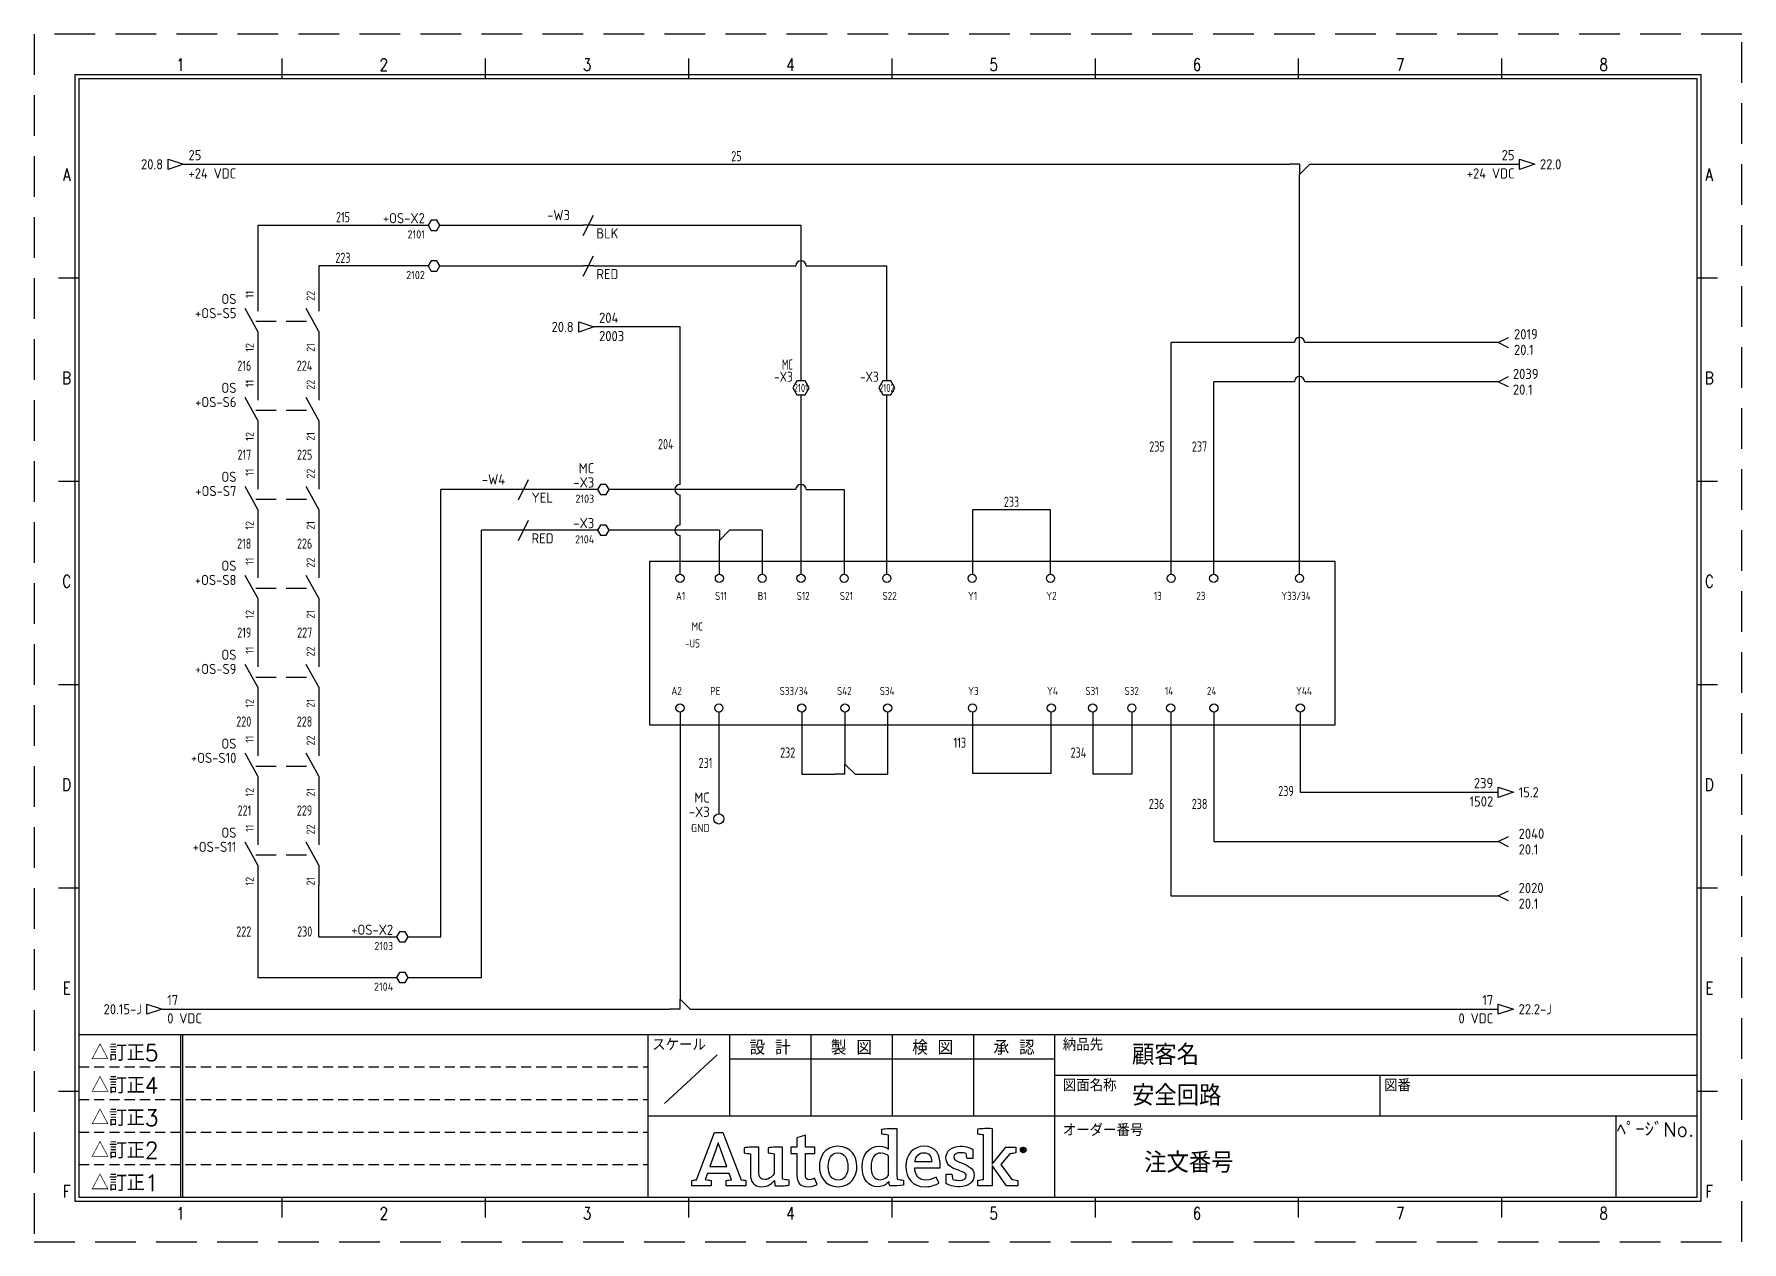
# Model space of a CAD drawing. Header units: millimetres. Extents: x 0 to 420, y 0 to 297.
import ezdxf
from ezdxf.enums import TextEntityAlignment as Align

# ---------------------------------------------------------------- set-up
doc = ezdxf.new("R2010")
doc.units = ezdxf.units.MM
doc.header["$LTSCALE"] = 10
for name, pattern in [('DASHED', [0.75, 0.5, -0.25]), ('DASHEDX2', [1.5, 1, -0.5]), ('HIDDEN', [0.375, 0.25, -0.125])]:
    doc.linetypes.add(name, pattern=pattern)
doc.layers.get('0').update_dxf_attribs({"linetype": 'CONTINUOUS'})
for name, color, linetype in [('BLK_1.0mm^2', 7, 'CONTINUOUS'), ('BLK_16.0mm^2', 9, 'CONTINUOUS'), ('BLU_1.0mm^2', 5, 'CONTINUOUS'), ('COMMENT', 4, 'CONTINUOUS'), ('DESC', 150, 'CONTINUOUS'), ('GRN_1.0mm^2', 3, 'CONTINUOUS'), ('GRN_2.5mm^2', 3, 'CONTINUOUS'), ('GRY_1.5mm^2', 9, 'CONTINUOUS'), ('HIDDEN', 7, 'HIDDEN'), ('LAYER_1', 160, 'CONTINUOUS'), ('LINK', 9, 'DASHED'), ('LOC', 8, 'CONTINUOUS'), ('MISC', 7, 'CONTINUOUS'), ('RED_0.5mm^2', 1, 'CONTINUOUS'), ('RED_1.0mm^2', 1, 'CONTINUOUS'), ('SYMS', 7, 'CONTINUOUS'), ('TAGS', 150, 'CONTINUOUS'), ('TERMS', 123, 'CONTINUOUS'), ('TITLE', 4, 'CONTINUOUS'), ('WIRENO', 72, 'CONTINUOUS'), ('WIREREF', 52, 'CONTINUOUS'), ('WIREREF_DEST', 52, 'CONTINUOUS'), ('XREF', 7, 'CONTINUOUS'), ('YEL_1.0mm^2', 2, 'CONTINUOUS'), ('ZUWAKU', 7, 'CONTINUOUS')]:
    doc.layers.add(name, color=color, linetype=linetype)
doc.styles.get("Standard").update_dxf_attribs({"font": 'romans', "width": 0.8, "bigfont": 'extfont'})
doc.styles.add('WD_IEC', font='isocp2.shx', dxfattribs={"width": 0.9, "height": 4, "bigfont": 'extfont2.shx'})

# ---------------------------------------------------------------- blocks, each defined once
blk = doc.blocks.new('JIS_tblock_a3(L)')
at = {"layer": 'HIDDEN'}
for p, q in [((-398, 32), (-258, 32)), ((-398, 24), (-258, 24)), ((-398, 16), (-258, 16)), ((-398, 8), (-258, 8))]:
    blk.add_line(p, q, dxfattribs=at)
at = {"layer": 'ZUWAKU'}
for p, q in [((-398, 40), (0, 40)), ((-398, 40), (-398, 0)), ((-373, 40), (-373, 0)), ((-372.5, 40), (-372.5, 0)), ((-258, 0), (-258, 40)), ((-238, 40), (-238, 20)), ((-218, 40), (-218, 20)), ((-198, 40), (-198, 20)), ((-178, 40), (-178, 20)), ((-158, 0), (-158, 40)), ((0, 0), (0, 40)), ((-241, 35), (-254, 23)), ((-238, 34), (-158, 34)), ((-158, 30), (0, 30)), ((-78, 30), (-78, 20)), ((-258, 20), (-158, 20)), ((-158, 20), (0, 20)), ((-20, 20), (-20, 0)), ((-398, 0), (0, 0))]:
    blk.add_line(p, q, dxfattribs=at)
at = {"layer": 'TITLE'}
for tag, p, height in [('REVINFO51', (-370, 34), 3), ('ORDER2', (-139, 32.5), 5), ('REVINFO41', (-370, 26), 3), ('SCALE0', (-247.5, 23), 3), ('INFO1', (-139, 22.5), 5), ('REVINFO31', (-370, 18), 3), ('REVINFO21', (-370, 10), 3), ('ORDER1', (-136, 6), 5), ('REVINFO11', (-370, 2), 3)]:
    blk.add_attdef(tag, p, '', height=height, dxfattribs=at)
for tag, p in [('REVDATEY5', (-306, 34)), ('REVDATEM5', (-298, 34)), ('REVDATED5', (-290, 34)), ('REVDESIGN5', (-260, 34)), ('SCALE1', (-251, 29)), ('REVDATEY4', (-306, 26)), ('REVDATEM4', (-298, 26)), ('REVDATED4', (-290, 26)), ('REVDESIGN4', (-260, 26)), ('REVDATEY3', (-306, 18)), ('REVDATEM3', (-298, 18)), ('REVDATED3', (-290, 18)), ('REVDESIGN3', (-260, 18)), ('REVDATEY2', (-306, 10)), ('REVDATEM2', (-298, 10)), ('REVDATED2', (-290, 10)), ('REVDESIGN2', (-260, 10)), ('REVDATEY1', (-306, 2)), ('REVDATEM1', (-298, 2)), ('REVDATED1', (-290, 2)), ('REVDESIGN1', (-260, 2))]:
    blk.add_attdef(tag, text='', height=3, dxfattribs=at).set_placement(p, align=Align.RIGHT)
for tag, height, p in [('DESIGN1', 3, (-228, 27)), ('DESIGN2', 3, (-208, 27)), ('DESIGN3', 3, (-188, 27)), ('DESIGN4', 3, (-168, 27)), ('FILENAME0', 5, (-47.8, 25)), ('PAGE0', 3, (-10.3, 8.6))]:
    blk.add_attdef(tag, text='', height=height, dxfattribs=at).set_placement(p, align=Align.MIDDLE)
at = {"layer": 'TITLE', "flags": 1}
blk.add_attdef('LPAGE0', text='', height=3, dxfattribs=at).set_placement((-11, 3), align=Align.CENTER)
for tag, p in [('TYPE0', (-398, 0)), ('ORDER3', (-398, 0)), ('ORDER4', (-398, 0)), ('ORDER5', (-398, 0)), ('ORDER6', (-398, 0)), ('ORDER7', (-398, 0)), ('ORDER8', (-398, 0)), ('ORDER9', (-398, 0)), ('ORDER10', (-398, 0)), ('ORDER11', (-398, 0)), ('ORDER12', (-398, 0)), ('ORDER13', (-398, 0)), ('ORDER14', (-398, 0)), ('ORDER15', (-398, 0)), ('ORDER16', (-398, 0)), ('ORDER17', (-398, 0)), ('ORDER18', (-398, 0)), ('ORDER19', (-398, 0)), ('ORDER20', (-398, 0)), ('ORDER21', (-398, 0)), ('ORDER22', (-398, 0)), ('ORDER23', (-398, 0)), ('SCALETYPE0', (-398, 0)), ('DATEY1', (-398, 0)), ('DATEM1', (-398, 0)), ('DATED1', (-398, 0)), ('DATEY2', (-398, 0)), ('DATEM2', (-398, 0)), ('DATED2', (-398, 0)), ('BANNAME0', (-398, 0)), ('INFO3', (-398, 0)), ('INFO4', (-398, 0)), ('INFO5', (-398, 0)), ('INFO6', (-398, 0)), ('INFO7', (-398, 0)), ('INFO8', (-398, 0)), ('INFO9', (-398, 0)), ('INFO10', (-398, 0)), ('INFO11', (-398, 0)), ('INFO12', (-398, 0)), ('INFO13', (-398, 0)), ('INFO14', (-398, 0)), ('INFO15', (-398, 0)), ('INFO16', (-398, 0)), ('INFO17', (-398, 0)), ('INFO18', (-398, 0)), ('INFO19', (-398, 0)), ('INFO20', (-398, 0)), ('INFO21', (-398, 0)), ('INFO22', (-398, 0)), ('INFO23', (-398, 0)), ('INFO24', (-398, 0)), ('DATEY3', (-398, 0)), ('DATEM3', (-398, 0)), ('DATED3', (-398, 0)), ('DATEY4', (-398, 0)), ('DATEM4', (-398, 0)), ('DATED4', (-398, 0)), ('DATEY5', (-398, 0)), ('DATEM5', (-398, 0)), ('DATED5', (-398, 0)), ('DATEY6', (-398, 0)), ('DATEM6', (-398, 0)), ('DATED6', (-398, 0)), ('REFERENCETYPE0', (-398, 0)), ('INFO2', (-397.7, 0))]:
    blk.add_attdef(tag, p, '', height=3, dxfattribs=at)
at = {"layer": 'TITLE', "width": 0.8, "flags": 1}
for tag in ['REVINFO12', 'REVINFO13', 'REVINFO22', 'REVINFO23', 'REVINFO32', 'REVINFO33', 'REVINFO42', 'REVINFO43', 'REVINFO52', 'REVINFO53', 'REVINFO61', 'REVINFO62', 'REVINFO63', 'REVINFO71', 'REVINFO72', 'REVINFO73', 'REVINFO81', 'REVINFO82', 'REVINFO83', 'REVDESIGN6', 'REVDESIGN7', 'REVDESIGN8', 'REVDATEY6', 'REVDATEM6', 'REVDATED6', 'REVDATEY7', 'REVDATEM7', 'REVDATED7', 'REVDATEY8', 'REVDATEM8', 'REVDATED8']:
    blk.add_attdef(tag, (-398, 0), '', height=3, dxfattribs=at)
at = {"layer": 'TITLE', "flags": 1}
blk.add_attdef('PAPER0', text='', height=1, dxfattribs=at).set_placement((-3, -1), align=Align.TOP_RIGHT)
at = {"layer": 'ZUWAKU'}
for s, height, p in [('△訂正5', 4, (-395, 33.5)), ('スケール', 3, (-257, 36)), ('納品先', 3, (-156, 36)), ('△訂正4', 4, (-395, 25.5)), ('図面名称', 3, (-156, 26)), ('図番', 3, (-77, 26)), ('△訂正3', 4, (-395, 17.5)), ('オーダー番号', 3, (-156, 15)), ('△訂正2', 4, (-395, 9.5)), ('△訂正1', 4, (-395, 1.5))]:
    blk.add_text(s, height=height, dxfattribs=at).set_placement(p)
for s, p in [('設 計', (-228, 35)), ('製 図', (-208, 35)), ('検 図', (-188, 35)), ('承 認', (-168, 35)), ('ﾍﾟｰｼﾞNo.', (-10.23, 14.88))]:
    blk.add_text(s, height=3.5, dxfattribs=at).set_placement(p, align=Align.CENTER)
blk = doc.blocks.new('AI9-BLK2')
at = {"layer": 'LAYER_1', "color": 7}
blk.add_circle((0, 0), 2.03, dxfattribs=at)
blk.add_open_spline([(1.7, 0), (1.7, -1), (1, -1.8), (0, -1.8), (-1, -1.8), (-1.7, -1), (-1.7, 0), (-1.7, 1), (-1, 1.8), (0, 1.8), (1, 1.8), (1.7, 1), (1.7, 0)], degree=3, knots=[0, 0, 0, 0, 1, 1, 1, 2, 2, 2, 3, 3, 3, 4, 4, 4, 4], dxfattribs=at)
blk = doc.blocks.new('AI9-BLK1')
at = {"layer": 'LAYER_1', "color": 7}
for points, knots in [([(0.7, -1.1), (0.7, -1.1), (0.2, -0.4), (0.2, -0.4), (0.1, -0.2), (0, -0.2), (-0.1, -0.1), (0.3, 0), (0.5, 0.2), (0.5, 0.5), (0.5, 0.8), (0.3, 1.1), (-0.2, 1.1), (-0.2, 1.1), (-0.8, 1.1), (-0.8, 1.1), (-0.8, 1.1), (-0.8, -1.1), (-0.8, -1.1), (-0.8, -1.1), (-0.5, -1.1), (-0.5, -1.1), (-0.5, -1.1), (-0.5, -0.1), (-0.5, -0.1), (-0.4, -0.1), (-0.3, -0.2), (-0.2, -0.3), (-0.2, -0.3), (0.3, -1.1), (0.3, -1.1), (0.3, -1.1), (0.7, -1.1), (0.7, -1.1)], [0, 0, 0, 0, 1, 1, 1, 2, 2, 2, 3, 3, 3, 4, 4, 4, 5, 5, 5, 6, 6, 6, 7, 7, 7, 8, 8, 8, 9, 9, 9, 10, 10, 10, 11, 11, 11, 11]), ([(0.2, 0.5), (0.2, 0.2), (-0.1, 0.1), (-0.3, 0.1), (-0.3, 0.1), (-0.5, 0.1), (-0.5, 0.1), (-0.5, 0.1), (-0.5, 0.8), (-0.5, 0.8), (-0.5, 0.8), (-0.2, 0.8), (-0.2, 0.8), (0.1, 0.8), (0.2, 0.7), (0.2, 0.5)], [0, 0, 0, 0, 1, 1, 1, 2, 2, 2, 3, 3, 3, 4, 4, 4, 5, 5, 5, 5])]:
    blk.add_open_spline(points, degree=3, knots=knots, dxfattribs=at)
blk = doc.blocks.new('JIS_LOGO_BLOCK')
for points, knots in [([(12.07, 1.49), (12.07, 1.49), (7.57, 13.06), (7.57, 13.06), (7.57, 13.06), (5.51, 13.06), (5.51, 13.06), (5.51, 13.06), (1.1, 1.49), (1.1, 1.49), (0.75, 1.45), (0.31, 1.37), (0, 1.28), (0, 1.28), (0, 0), (0, 0), (0, 0), (4.71, 0), (4.71, 0), (4.71, 0), (4.71, 1.28), (4.71, 1.28), (4.26, 1.37), (3.73, 1.47), (3.25, 1.51), (3.25, 1.51), (3.8, 3.02), (3.8, 3.02), (3.8, 3.02), (9.18, 3.02), (9.18, 3.02), (9.18, 3.02), (9.74, 1.49), (9.74, 1.49), (9.26, 1.45), (8.84, 1.37), (8.4, 1.28), (8.4, 1.28), (8.4, 0), (8.4, 0), (8.4, 0), (13.27, 0), (13.27, 0), (13.27, 0), (13.27, 1.28), (13.27, 1.28), (12.99, 1.35), (12.34, 1.49), (12.07, 1.49)], [0, 0, 0, 0, 1, 1, 1, 2, 2, 2, 3, 3, 3, 4, 4, 4, 5, 5, 5, 6, 6, 6, 7, 7, 7, 8, 8, 8, 9, 9, 9, 10, 10, 10, 11, 11, 11, 12, 12, 12, 13, 13, 13, 14, 14, 14, 15, 15, 15, 16, 16, 16, 16]), ([(50.45, 1.6), (50.43, 1.84), (50.42, 2.1), (50.42, 2.37), (50.42, 2.37), (50.42, 14.08), (50.42, 14.08), (49.17, 14.14), (47.76, 14.07), (46.66, 13.95), (46.66, 13.95), (46.66, 12.67), (46.66, 12.67), (47.23, 12.63), (47.87, 12.55), (48.34, 12.48), (48.34, 12.48), (48.34, 12.48), (48.34, 12.48), (48.34, 12.48), (48.34, 8.98), (48.34, 8.98), (47.99, 9.28), (47.3, 9.73), (46.05, 9.73), (43.64, 9.73), (41.83, 7.75), (41.83, 4.73), (41.83, 1.55), (43.4, -0.24), (45.73, -0.24), (47.01, -0.24), (47.87, 0.37), (48.44, 1.06), (48.46, 0.73), (48.56, 0.22), (48.64, 0), (49.8, -0.06), (50.99, 0.02), (52.01, 0.14), (52.01, 0.14), (52.01, 1.41), (52.01, 1.41), (51.51, 1.45), (50.9, 1.53), (50.45, 1.6)], [0, 0, 0, 0, 1, 1, 1, 2, 2, 2, 3, 3, 3, 4, 4, 4, 5, 5, 5, 6, 6, 6, 7, 7, 7, 8, 8, 8, 9, 9, 9, 10, 10, 10, 11, 11, 11, 12, 12, 12, 13, 13, 13, 14, 14, 14, 15, 15, 15, 15]), ([(78.65, 1.57), (78.65, 1.57), (75.95, 5.22), (75.95, 5.22), (75.95, 5.22), (78.18, 7.89), (78.18, 7.89), (78.64, 7.93), (79.3, 8), (79.69, 8.1), (79.69, 8.1), (79.69, 9.49), (79.69, 9.49), (79.69, 9.49), (77.16, 9.49), (77.16, 9.49), (77.16, 9.49), (73.79, 5.35), (73.79, 5.35), (73.79, 5.35), (73.79, 14.12), (73.79, 14.12), (72.64, 14.18), (71.38, 14.12), (70.34, 14.02), (70.34, 14.02), (70.34, 12.67), (70.34, 12.67), (70.82, 12.63), (71.33, 12.56), (71.71, 12.5), (71.71, 12.5), (71.71, 1.55), (71.71, 1.55), (71.24, 1.51), (70.76, 1.44), (70.32, 1.36), (70.32, 1.36), (70.32, 0), (70.32, 0), (70.32, 0), (73.79, 0), (73.79, 0), (73.79, 0), (73.79, 4.96), (73.79, 4.96), (73.79, 4.96), (77.34, 0), (77.34, 0), (77.34, 0), (80.14, 0), (80.14, 0), (80.14, 0), (80.14, 1.31), (80.14, 1.31), (79.61, 1.43), (79.08, 1.51), (78.65, 1.57)], [0, 0, 0, 0, 1, 1, 1, 2, 2, 2, 3, 3, 3, 4, 4, 4, 5, 5, 5, 6, 6, 6, 7, 7, 7, 8, 8, 8, 9, 9, 9, 10, 10, 10, 11, 11, 11, 12, 12, 12, 13, 13, 13, 14, 14, 14, 15, 15, 15, 16, 16, 16, 17, 17, 17, 18, 18, 18, 19, 19, 19, 19]), ([(4.4, 4.74), (4.4, 4.74), (5.71, 8.34), (5.71, 8.34), (6.1, 9.42), (6.24, 9.89), (6.45, 10.59), (6.45, 10.59), (6.49, 10.59), (6.49, 10.59), (6.71, 9.91), (6.84, 9.44), (7.24, 8.34), (7.24, 8.34), (8.54, 4.74), (8.54, 4.74), (8.54, 4.74), (4.4, 4.74), (4.4, 4.74)], [0, 0, 0, 0, 1, 1, 1, 2, 2, 2, 3, 3, 3, 4, 4, 4, 5, 5, 5, 6, 6, 6, 6]), ([(20.45, -0.02), (20.4, 0.22), (20.3, 0.88), (20.28, 1.31), (19.81, 0.69), (18.83, -0.25), (17.22, -0.25), (15.16, -0.25), (14.39, 1.08), (14.39, 2.77), (14.39, 2.77), (14.39, 7.87), (14.39, 7.87), (13.92, 7.94), (13.29, 8.02), (12.8, 8.06), (12.8, 8.06), (12.8, 9.36), (12.8, 9.36), (13.82, 9.46), (15.22, 9.53), (16.47, 9.47), (16.47, 9.47), (16.47, 3.2), (16.47, 3.2), (16.47, 2.14), (16.85, 1.53), (17.92, 1.53), (19.12, 1.53), (20.02, 2.71), (20.22, 2.96), (20.22, 2.96), (20.22, 7.89), (20.22, 7.89), (19.81, 7.94), (19.22, 8.02), (18.73, 8.06), (18.73, 8.06), (18.73, 9.36), (18.73, 9.36), (19.75, 9.49), (21.1, 9.53), (22.3, 9.49), (22.3, 9.49), (22.3, 1.59), (22.3, 1.59), (22.75, 1.51), (23.36, 1.43), (23.87, 1.39), (23.87, 1.39), (23.87, 0.12), (23.87, 0.12), (22.87, 0), (21.59, -0.08), (20.45, -0.02)], [0, 0, 0, 0, 1, 1, 1, 2, 2, 2, 3, 3, 3, 4, 4, 4, 5, 5, 5, 6, 6, 6, 7, 7, 7, 8, 8, 8, 9, 9, 9, 10, 10, 10, 11, 11, 11, 12, 12, 12, 13, 13, 13, 14, 14, 14, 15, 15, 15, 16, 16, 16, 17, 17, 17, 18, 18, 18, 18]), ([(24.28, 7.91), (24.28, 7.91), (24.28, 9.49), (24.28, 9.49), (24.28, 9.49), (25.81, 9.49), (25.81, 9.49), (25.81, 9.49), (25.81, 11.77), (25.81, 11.77), (25.81, 11.77), (27.89, 12.43), (27.89, 12.43), (27.89, 12.43), (27.89, 9.49), (27.89, 9.49), (27.89, 9.49), (30.19, 9.49), (30.19, 9.49), (30.19, 9.49), (30.19, 7.91), (30.19, 7.91), (30.19, 7.91), (27.89, 7.91), (27.89, 7.91), (27.89, 7.91), (27.89, 2.86), (27.89, 2.86), (27.89, 1.92), (28.15, 1.49), (28.91, 1.49), (29.48, 1.49), (29.99, 1.77), (30.17, 1.88), (30.17, 1.88), (30.76, 0.31), (30.76, 0.31), (30.41, 0.12), (29.66, -0.24), (28.54, -0.24), (26.6, -0.24), (25.81, 0.82), (25.81, 2.53), (25.81, 2.53), (25.81, 7.91), (25.81, 7.91), (25.81, 7.91), (24.28, 7.91), (24.28, 7.91)], [0, 0, 0, 0, 1, 1, 1, 2, 2, 2, 3, 3, 3, 4, 4, 4, 5, 5, 5, 6, 6, 6, 7, 7, 7, 8, 8, 8, 9, 9, 9, 10, 10, 10, 11, 11, 11, 12, 12, 12, 13, 13, 13, 14, 14, 14, 15, 15, 15, 16, 16, 16, 16]), ([(35.92, -0.24), (32.64, -0.24), (31.33, 2.39), (31.33, 4.73), (31.33, 7.06), (32.6, 9.73), (35.88, 9.73), (39.14, 9.73), (40.57, 7.12), (40.57, 4.79), (40.57, 2.47), (39.18, -0.24), (35.92, -0.24)], [0, 0, 0, 0, 1, 1, 1, 2, 2, 2, 3, 3, 3, 4, 4, 4, 4]), ([(57.47, 1.39), (58.78, 1.39), (59.59, 1.88), (60.02, 2.14), (60.02, 2.14), (60.74, 0.71), (60.74, 0.71), (60.19, 0.37), (59.17, -0.24), (57.33, -0.24), (54.23, -0.24), (52.58, 1.88), (52.58, 4.81), (52.58, 7.71), (54.49, 9.73), (57.07, 9.73), (59.86, 9.73), (61.29, 7.71), (61, 4.43), (61, 4.43), (54.78, 4.43), (54.78, 4.43), (54.88, 2.71), (55.66, 1.39), (57.47, 1.39)], [0, 0, 0, 0, 1, 1, 1, 2, 2, 2, 3, 3, 3, 4, 4, 4, 5, 5, 5, 6, 6, 6, 7, 7, 7, 8, 8, 8, 8]), ([(66.3, 5.61), (65.23, 6.03), (64.39, 6.28), (64.39, 7.03), (64.39, 7.74), (65.1, 8.14), (66.04, 8.14), (66.57, 8.14), (67.08, 8.04), (67.47, 7.9), (67.52, 7.5), (67.57, 6.89), (67.66, 6.72), (67.66, 6.72), (69.04, 6.72), (69.04, 6.72), (69.04, 6.72), (69.04, 8.96), (69.04, 8.96), (68.66, 9.19), (67.59, 9.73), (65.96, 9.73), (63.94, 9.73), (62.47, 8.56), (62.47, 6.88), (62.47, 5.37), (63.41, 4.59), (64.85, 4.08), (66.31, 3.56), (67.46, 3.2), (67.46, 2.46), (67.46, 1.74), (66.85, 1.32), (65.63, 1.32), (65.13, 1.32), (64.51, 1.42), (64.13, 1.56), (64.07, 2.01), (63.98, 2.69), (63.88, 2.87), (63.88, 2.87), (62.51, 2.87), (62.51, 2.87), (62.51, 2.87), (62.51, 0.55), (62.51, 0.55), (62.51, 0.55), (62.51, 0.55), (62.51, 0.55), (63.11, 0.16), (64.28, -0.26), (65.76, -0.26), (68, -0.26), (69.42, 0.88), (69.42, 2.68), (69.42, 4.29), (67.84, 5.01), (66.3, 5.61)], [0, 0, 0, 0, 1, 1, 1, 2, 2, 2, 3, 3, 3, 4, 4, 4, 5, 5, 5, 6, 6, 6, 7, 7, 7, 8, 8, 8, 9, 9, 9, 10, 10, 10, 11, 11, 11, 12, 12, 12, 13, 13, 13, 14, 14, 14, 15, 15, 15, 16, 16, 16, 17, 17, 17, 18, 18, 18, 19, 19, 19, 19]), ([(35.84, 8.1), (34.15, 8.1), (33.53, 6.67), (33.53, 4.79), (33.53, 2.9), (34.25, 1.41), (35.94, 1.41), (37.65, 1.41), (38.35, 2.82), (38.35, 4.73), (38.35, 6.61), (37.55, 8.1), (35.84, 8.1)], [0, 0, 0, 0, 1, 1, 1, 2, 2, 2, 3, 3, 3, 4, 4, 4, 4]), ([(48.34, 2.61), (48.11, 2.3), (47.38, 1.49), (46.3, 1.49), (44.73, 1.49), (44.05, 2.79), (44.05, 4.75), (44.05, 6.73), (44.89, 8.04), (46.42, 8.04), (47.42, 8.04), (47.97, 7.65), (48.34, 7.32), (48.34, 7.32), (48.34, 2.61), (48.34, 2.61)], [0, 0, 0, 0, 1, 1, 1, 2, 2, 2, 3, 3, 3, 4, 4, 4, 5, 5, 5, 5]), ([(58.98, 5.92), (58.94, 7.12), (58.43, 8.14), (57.04, 8.14), (55.76, 8.14), (55.05, 7.28), (54.84, 5.92), (54.84, 5.92), (58.98, 5.92), (58.98, 5.92)], [0, 0, 0, 0, 1, 1, 1, 2, 2, 2, 3, 3, 3, 3])]:
    blk.add_open_spline(points, degree=3, knots=knots)
at = {"xscale": 0.342899999999986, "yscale": 0.342899999999986, "zscale": 0.342899999999986}
for name, p in [('AI9-BLK2', (81.46, 8.8)), ('AI9-BLK1', (81.53, 8.8))]:
    blk.add_blockref(name, p, dxfattribs=at)
blk = doc.blocks.new('VDV1_28')
for centre in [(14.88, 72.25), (34.25, 72.25), (55.25, 72.25), (74.38, 72.25), (95.62, 72.25), (116.62, 72.25), (158.62, 72.25), (197.12, 72.25), (256.5, 72.25), (277.38, 72.25), (319.62, 72.25), (14.88, 8.5), (34, 8.5), (74.75, 8.5), (96, 8.5), (117, 8.5), (158.75, 8.5), (197.5, 8.5), (217.88, 8.5), (237.12, 8.5), (256.25, 8.5), (277.5, 8.5), (320, 8.5)]:
    blk.add_circle(centre, 2)
at = {"layer": 'BLK_16.0mm^2'}
blk.add_line((197.5, 6.5), (197.5, 6.5), dxfattribs=at)
at = {"layer": 'SYMS'}
for p, q in [((0, 80.75), (337, 80.75)), ((0, 0), (0, 80.75)), ((337, 80.75), (337, 0)), ((337, 0), (0, 0))]:
    blk.add_line(p, q, dxfattribs=at)
at = {"style": 'WD_IEC', "flags": 1}
for tag, p, height in [('X4TERM01', (12.88, 72.25), 0.256), ('X2TERM01', (14.88, 74.25), 0.256), ('X2TERM02', (34.25, 74.25), 0.256), ('X2TERM03', (55.25, 74.25), 0.256), ('X2TERM04', (74.38, 74.25), 0.256), ('X2TERM05', (95.62, 74.25), 0.256), ('X2TERM06', (116.62, 74.25), 0.256), ('X2TERM07', (158.62, 74.25), 0.256), ('X2TERM08', (197.12, 74.25), 0.256), ('X2TERM09', (256.5, 74.25), 0.256), ('X2TERM10', (277.38, 74.25), 0.256), ('X2TERM11', (319.62, 74.25), 0.256), ('X1TERM11', (321.62, 72.25), 0.256), ('XXX', (194.24, 36.51), 0.005), ('X4TERM12', (12.88, 8.5), 0.256), ('X1TERM23', (322, 8.5), 0.256), ('FAMILY', (0, 0), 0.02), ('CAT', (0, 0), 0.02), ('MFG', (0, 0), 0.02), ('ASSYCODE', (0, 0), 0.02), ('X8TERM12', (14.88, 6.5), 0.256), ('X8TERM13', (34, 6.5), 0.256), ('X8TERM14', (74.75, 6.5), 0.256), ('X8TERM15', (96, 6.5), 0.256), ('X8TERM16', (117, 6.5), 0.256), ('X8TERM17', (158.75, 6.5), 0.256), ('X8TERM18', (197.5, 6.5), 0.256), ('X8TERM19', (217.88, 6.5), 0.256), ('X8TERM20', (237.12, 6.5), 0.256), ('X8TERM21', (256.25, 6.5), 0.256), ('X8TERM22', (277.5, 6.5), 0.256), ('X8TERM23', (320, 6.5), 0.256)]:
    blk.add_attdef(tag, p, '', height=height, dxfattribs=at)
at = {"style": 'WD_IEC'}
blk.add_attdef('TAG1', text='', height=4, dxfattribs=at).set_placement((21, 38.25), align=Align.CENTER)
for tag, p in [('DESC1', (345.5, 44.62)), ('DESC2', (345.5, 38.25)), ('INST', (346.29, 29.39)), ('LOC', (347.11, 23.3))]:
    blk.add_attdef(tag, p, '', height=4, dxfattribs=at)
at = {"layer": 'SYMS', "style": 'WD_IEC'}
for tag, p in [('TERM01', (12.88, 61.62)), ('TERM02', (32.12, 61.62)), ('TERM03', (53.12, 61.62)), ('TERM04', (72.25, 61.62)), ('TERM05', (93.5, 61.62)), ('TERM06', (114.5, 61.62)), ('TERM07', (156.5, 61.62)), ('TERM08', (195, 61.62)), ('TERM09', (247.95, 61.62)), ('TERM10', (268.83, 61.62)), ('TERM11', (310.62, 61.62)), ('TERM12', (10.62, 14.88)), ('TERM13', (29.75, 14.88)), ('TERM14', (63.88, 14.88)), ('TERM15', (92.12, 14.88)), ('TERM16', (113.12, 14.88)), ('TERM17', (156.62, 14.88)), ('TERM18', (195.38, 14.88)), ('TERM19', (214.27, 14.88)), ('TERM20', (233.52, 14.88)), ('TERM21', (253.43, 14.88)), ('TERM22', (274.08, 14.88)), ('TERM23', (317.88, 14.88))]:
    blk.add_attdef(tag, p, '', height=4, dxfattribs=at)
blk = doc.blocks.new('VSW21')
for p, q in [((0, 7.5), (0, 2.5)), ((0, -2.5), (-3.125, 3.125)), ((0, -2.5), (0, -7.5))]:
    blk.add_line(p, q)
at = {"style": 'WD_IEC'}
for tag, p in [('INST', (-5.25, 7.75)), ('LOC', (-5.25, 4.25)), ('TAG2', (-5.25, 0.75)), ('XREF', (-5.25, -3.75)), ('DESC1', (-5.25, -7.6)), ('DESC3', (-5.25, -14.6)), ('DESC2', (-5.25, -11.1))]:
    blk.add_attdef(tag, text='', height=2.5, dxfattribs=at).set_placement(p, align=Align.RIGHT)
blk.add_attdef('TERM01', text='', height=2, rotation=90, dxfattribs=at).set_placement((-1, 7.5), align=Align.RIGHT)
at = {"style": 'WD_IEC', "flags": 1}
for tag, p, height in [('X2TERM01', (0, 7.5), 0.32), ('X4LINK', (-2, 0), 0.32), ('X1LINK', (-0.5, 0), 0.32), ('CONTACT', (4, -3.5), 1), ('FAMILY', (4, -5), 1), ('X8TERM02', (0, -7.5), 0.32)]:
    blk.add_attdef(tag, p, '', height=height, dxfattribs=at)
at = {"style": 'WD_IEC'}
blk.add_attdef('TERM02', (-1, -7.5), '', height=2, rotation=90, dxfattribs=at)
blk = doc.blocks.new('HA1X1Y')
blk.add_lwpolyline([(2.5, -1.25), (0, 0), (2.5, 1.25)])
at = {"style": 'WD_IEC', "flags": 1}
blk.add_attdef('X4TERM01', (0, 0), '', height=0.32, dxfattribs=at)
at = {"style": 'WD_IEC'}
blk.add_attdef('DESC1', (5, 0.675), '', height=2.5, dxfattribs=at)
blk.add_attdef('DESC2', text='', height=2.5, dxfattribs=at).set_placement((5, -0.675), align=Align.TOP_LEFT)
blk = doc.blocks.new('HA1S1')
blk.add_lwpolyline([(0, 1.25), (3.75, 0), (0, -1.25)], close=True)
at = {"style": 'WD_IEC'}
for tag, height, flags, p in [('WIRENO', 2.5, 8, (-1.25, 1)), ('SIGCODE', 1, 1, (5, 1.8))]:
    blk.add_attdef(tag, text='', height=height, dxfattribs=dict(at, flags=flags)).set_placement(p, align=Align.RIGHT)
at = {"style": 'WD_IEC', "flags": 1}
blk.add_attdef('X4TERM01', (0, 0), '', height=0.32, dxfattribs=at)
at = {"style": 'WD_IEC'}
blk.add_attdef('XREF', text='', height=2.5, dxfattribs=at).set_placement((5, 0), align=Align.MIDDLE_LEFT)
blk.add_attdef('DESC1', text='', height=2.5, dxfattribs=at).set_placement((-1.25, -1), align=Align.TOP_RIGHT)
blk = doc.blocks.new('VSW11')
for p, q in [((0, 7.5), (0, 2.5)), ((0, -2.5), (-3.125, 3.125)), ((0, -2.5), (0, -7.5))]:
    blk.add_line(p, q)
at = {"style": 'WD_IEC'}
for tag, p in [('INST', (-5.25, 7.75)), ('LOC', (-5.25, 4.25)), ('TAG1', (-5.25, 0.75)), ('DESC1', (-5.25, -12.85)), ('DESC2', (-5.25, -16.35)), ('DESC3', (-5.25, -19.85))]:
    blk.add_attdef(tag, text='', height=2.5, dxfattribs=at).set_placement(p, align=Align.RIGHT)
blk.add_attdef('TERM01', text='', height=2, rotation=90, dxfattribs=at).set_placement((-1, 7.5), align=Align.RIGHT)
at = {"style": 'WD_IEC', "flags": 1}
for tag, p, height in [('X2TERM01', (0, 7.5), 0.32), ('CONTACT', (0.5, 4.5), 1), ('X1LINK', (-0.5, 0), 0.32), ('ASSYCODE', (1, -4), 1), ('X8TERM02', (0, -7.5), 0.32), ('FAMILY', (1, -5.5), 1), ('CATDESC', (1, -7), 1)]:
    blk.add_attdef(tag, p, '', height=height, dxfattribs=at)
at = {"style": 'WD_IEC'}
blk.add_attdef('TERM02', (-1, -7.5), '', height=2, rotation=90, dxfattribs=at)
at = {"style": 'WD_IEC', "flags": 9}
for tag, p in [('MFG', (-5.75, -2.75)), ('CAT', (-5.75, -5.25))]:
    blk.add_attdef(tag, text='', height=1.5, dxfattribs=at).set_placement(p, align=Align.RIGHT)
at = {"lineweight": 15, "style": 'WD_IEC'}
blk.add_attdef('XREF', text='', height=2.5, dxfattribs=at).set_placement((-5.25, -8.85), align=Align.RIGHT)
blk = doc.blocks.new('HW02')
for p, q in [((-1.25, -2.5), (1.25, 2.5)), ((1.25, 0), (-1.25, 0))]:
    blk.add_line(p, q)
at = {"style": 'WD_IEC', "flags": 1}
for tag, height, p in [('INST', 2.5, (-4.5, 8.25)), ('LOC', 2.5, (-4.5, 4.75)), ('XREF', 2.7, (-4.5, -3.75)), ('DESC1', 2.5, (-4.5, -7.75)), ('DESC3', 2.5, (-4.5, -14.75)), ('DESC2', 2.5, (-4.5, -11.25))]:
    blk.add_attdef(tag, text='', height=height, dxfattribs=at).set_placement(p, align=Align.RIGHT)
at = {"style": 'WD_IEC'}
blk.add_attdef('TAG2', text='', height=2.5, dxfattribs=at).set_placement((-4.5, 1.25), align=Align.RIGHT)
at = {"style": 'WD_IEC', "flags": 1}
for tag, p, height in [('X4TERM01', (-1.25, 0), 0.36), ('X2LINK', (0, 1), 0.32), ('X1TERM01', (1.25, 0), 0.36), ('X8LINK', (0, -1), 0.32), ('FAMILY', (3.06, -11.76), 1)]:
    blk.add_attdef(tag, p, '', height=height, dxfattribs=at)
at = {"style": 'WD_IEC'}
blk.add_attdef('RATING1', text='', height=2.5, dxfattribs=at).set_placement((2, -2), align=Align.MIDDLE_LEFT)
blk = doc.blocks.new('HW01')
for p, q in [((-1.25, -2.5), (1.25, 2.5)), ((1.25, 0), (-1.25, 0))]:
    blk.add_line(p, q)
at = {"style": 'WD_IEC', "flags": 1}
for tag, height, p in [('INST', 2.5, (-4.5, 8.25)), ('LOC', 2.5, (-4.5, 4.75)), ('XREF', 2.7, (-4.5, -3.75)), ('DESC1', 2.5, (-4.5, -7.75)), ('DESC3', 2.5, (-4.5, -14.75)), ('DESC2', 2.5, (-4.5, -11.25))]:
    blk.add_attdef(tag, text='', height=height, dxfattribs=at).set_placement(p, align=Align.RIGHT)
at = {"style": 'WD_IEC'}
blk.add_attdef('TAG1', text='', height=2.5, dxfattribs=at).set_placement((-4.5, 1.25), align=Align.RIGHT)
at = {"style": 'WD_IEC', "flags": 1}
for tag, p, height in [('X4TERM01', (-1.25, 0), 0.36), ('X2LINK', (0, 1), 0.32), ('X1TERM01', (1.25, 0), 0.36), ('X8LINK', (0, -1), 0.32), ('MFG', (3.06, -7.26), 1), ('CAT', (3.06, -8.76), 1), ('ASSYCODE', (3.06, -10.26), 1), ('FAMILY', (3.06, -11.76), 1), ('CATDESC', (3.06, -13.26), 1)]:
    blk.add_attdef(tag, p, '', height=height, dxfattribs=at)
at = {"style": 'WD_IEC'}
blk.add_attdef('RATING1', text='', height=2.5, dxfattribs=at).set_placement((2, -2), align=Align.MIDDLE_LEFT)
blk = doc.blocks.new('HA1D3')
blk.add_lwpolyline([(0, 0), (-3.75, -1.25), (-3.75, 1.25)], close=True)
at = {"style": 'WD_IEC'}
blk.add_attdef('XREF', text='', height=2.5, dxfattribs=at).set_placement((-5, 0), align=Align.MIDDLE_RIGHT)
at = {"style": 'WD_IEC', "flags": 1}
blk.add_attdef('SIGCODE', text='', height=1, dxfattribs=at).set_placement((-2.5, 1.8), align=Align.RIGHT)
at = {"style": 'WD_IEC'}
for tag, p, height, flags in [('X1TERM01', (0, 0), 0.32, 1), ('WIRENO', (1.25, 1), 2.5, 8)]:
    blk.add_attdef(tag, p, '', height=height, dxfattribs=dict(at, flags=flags))
blk.add_attdef('DESC1', text='', height=2.5, dxfattribs=at).set_placement((1.25, -1), align=Align.TOP_LEFT)
blk = doc.blocks.new('HT0003')
blk.add_lwpolyline([(0.72, -1.25), (1.44, 0), (0.72, 1.25), (-0.72, 1.25), (-1.44, 0), (-0.72, -1.25)], close=True)
at = {"style": 'WD_IEC'}
for tag, p in [('INST', (-2.25, 7.5)), ('LOC', (-2.25, 4))]:
    blk.add_attdef(tag, text='', height=2.5, dxfattribs=at).set_placement(p, align=Align.RIGHT)
at = {"style": 'WD_IEC', "flags": 1}
for tag, p, height in [('ASSYCODE', (2.75, 10.75), 1), ('CATDESC', (2.75, 9.25), 1), ('MFG', (2.75, 7.25), 1.5), ('CAT', (2.75, 4.75), 1.5), ('X4TERM01', (-1.44, 0), 0.32), ('X4PIN01', (-1.25, 1), 0.4), ('X4TERMDESC01', (-1.25, 0.5), 0.4), ('X2TERM01', (0, 1.25), 0.32), ('X2PIN01', (0, 2.25), 0.4), ('X2TERMDESC01', (0, 1.75), 0.4), ('X8PIN01', (0, -0.25), 0.4), ('X1PIN01', (1.25, 1), 0.4), ('X1TERMDESC01', (1.25, 0.5), 0.4), ('X1TERM01', (1.44, 0), 0.32), ('X8TERM01', (0, -1.25), 0.32), ('X8TERMDESC01', (0, -0.75), 0.4), ('STRIPSEQ', (0, -3), 0.4), ('LINKTERM', (0, -2), 0.4)]:
    blk.add_attdef(tag, p, '', height=height, dxfattribs=at)
at = {"style": 'WD_IEC', "flags": 8}
for tag, height, p in [('TAGSTRIP', 2.5, (-2.25, 0.5)), ('TERM01', 2, (-2.25, -3.25))]:
    blk.add_attdef(tag, text='', height=height, dxfattribs=at).set_placement(p, align=Align.RIGHT)
blk = doc.blocks.new('WD_WNH')
at = {"linetype": 'Continuous', "style": 'WD_IEC', "width": 0.8}
blk.add_attdef('WIRENO', text='', height=2.5, dxfattribs=at).set_placement((0, 0.75), align=Align.CENTER)
at = {"style": 'WD_IEC', "flags": 1}
for tag, p in [('W08USER', (0, 0.375)), ('W04USER', (0, 0.875)), ('W05USER', (0, 0.75)), ('W09USER', (0, 0.25)), ('W03USER', (0, 1)), ('W06USER', (0, 0.625)), ('W07USER', (0, 0.5)), ('W02USER', (0, 1.125)), ('W01USER', (0, 1.25)), ('W10USER', (0, 0.125))]:
    blk.add_attdef(tag, text='', height=0.08, dxfattribs=at).set_placement(p, align=Align.CENTER)
blk = doc.blocks.new('WD_WNV')
at = {"linetype": 'Continuous', "style": 'WD_IEC', "width": 0.8}
blk.add_attdef('WIRENO', text='', height=2.5, dxfattribs=at).set_placement((-1.6, 0), align=Align.MIDDLE_RIGHT)
at = {"style": 'WD_IEC', "flags": 1}
for tag, p in [('W08USER', (-1, 0.375)), ('W04USER', (-1, 0.875)), ('W05USER', (-1, 0.75)), ('W09USER', (-1, 0.25)), ('W03USER', (-1, 1)), ('W06USER', (-1, 0.625)), ('W07USER', (-1, 0.5)), ('W02USER', (-1, 1.125)), ('W01USER', (-1, 1.25)), ('W10USER', (-1, 0.125))]:
    blk.add_attdef(tag, text='', height=0.08, dxfattribs=at).set_placement(p, align=Align.CENTER)
blk = doc.blocks.new('JIS_border_a3(L)')
at = {"layer": 'ZUWAKU', "color": 5, "linetype": 'DASHEDX2'}
for p, q in [((420, 297), (0, 297)), ((0, 297), (0, 0)), ((420, 0), (420, 297)), ((0, 0), (420, 0))]:
    blk.add_line(p, q, dxfattribs=at)
at = {"layer": 'ZUWAKU'}
for p, q in [((61, 286), (61, 291)), ((111, 286), (111, 291)), ((161, 286), (161, 291)), ((211, 286), (211, 291)), ((261, 286), (261, 291)), ((311, 286), (311, 291)), ((361, 286), (361, 291)), ((11, 237), (6, 237)), ((414, 237), (409, 237)), ((11, 187), (6, 187)), ((414, 187), (409, 187)), ((11, 137), (6, 137)), ((414, 137), (409, 137)), ((11, 87), (6, 87)), ((414, 87), (409, 87)), ((11, 37), (6, 37)), ((414, 37), (409, 37)), ((61, 6), (61, 11)), ((111, 6), (111, 11)), ((161, 6), (161, 11)), ((211, 6), (211, 11)), ((261, 6), (261, 11)), ((311, 6), (311, 11)), ((361, 6), (361, 11))]:
    blk.add_line(p, q, dxfattribs=at)
at = {"layer": 'ZUWAKU', "color": 5}
for p, q in [((10, 287), (10, 10)), ((410, 287), (10, 287)), ((11, 286), (11, 11)), ((409, 286), (11, 286)), ((409, 11), (409, 286)), ((410, 10), (410, 287)), ((10, 10), (410, 10)), ((11, 11), (409, 11))]:
    blk.add_line(p, q, dxfattribs=at)
at = {"layer": 'COMMENT', "width": 0.8}
for s, p in [('1', (36, 289.5)), ('2', (86, 289.5)), ('3', (136, 289.5)), ('4', (186, 289.5)), ('5', (236, 289.5)), ('6', (286, 289.5)), ('7', (336, 289.5)), ('8', (386, 289.5)), ('A', (8, 262.43)), ('A', (412, 262.43)), ('B', (8, 212.43)), ('B', (412, 212.43)), ('C', (8, 162.43)), ('C', (412, 162.43)), ('D', (8, 112.43)), ('D', (412, 112.43)), ('E', (8, 62.43)), ('E', (412, 62.43)), ('F', (8, 12.43)), ('F', (412, 12.43)), ('1', (36, 7)), ('2', (86, 7)), ('3', (136, 7)), ('4', (186, 7)), ('5', (236, 7)), ('6', (286, 7)), ('7', (336, 7)), ('8', (386, 7))]:
    blk.add_text(s, height=3, dxfattribs=at).set_placement(p, align=Align.MIDDLE)
blk = doc.blocks.new('VT0002')
blk.add_circle((0, 0), 1.25)
at = {"style": 'WD_IEC'}
for tag, p in [('INST', (-2.25, 7.5)), ('LOC', (-2.25, 4))]:
    blk.add_attdef(tag, text='', height=2.5, dxfattribs=at).set_placement(p, align=Align.RIGHT)
at = {"style": 'WD_IEC', "flags": 1}
for tag, p, height in [('ASSYCODE', (2.75, 10.75), 1), ('CATDESC', (2.75, 9.25), 1), ('MFG', (2.75, 7.25), 1.5), ('CAT', (2.75, 4.75), 1.5), ('X4TERM01', (-1.25, 0), 0.32), ('X4PIN01', (-1.25, 1), 0.4), ('X4TERMDESC01', (-1.25, 0.5), 0.4), ('X2TERM01', (0, 1.25), 0.32), ('X2PIN01', (0, 2.25), 0.4), ('X2TERMDESC01', (0, 1.75), 0.4), ('X8PIN01', (0, -0.25), 0.4), ('X1TERM01', (1.25, 0), 0.32), ('X1PIN01', (1.25, 1), 0.4), ('X1TERMDESC01', (1.25, 0.5), 0.4), ('X8TERM01', (0, -1.25), 0.32), ('X8TERMDESC01', (0, -0.75), 0.4), ('STRIPSEQ', (0, -3), 0.4), ('LINKTERM', (0, -2), 0.4)]:
    blk.add_attdef(tag, p, '', height=height, dxfattribs=at)
at = {"style": 'WD_IEC', "flags": 8}
for tag, height, p in [('TAGSTRIP', 2.5, (-2.25, 0.5)), ('TERM01', 2, (-2.25, -3.25))]:
    blk.add_attdef(tag, text='', height=height, dxfattribs=at).set_placement(p, align=Align.RIGHT)
blk = doc.blocks.new('VT0003')
for p, q in [((-1, 1.73), (-2, 0)), ((-2, 0), (-1, -1.73)), ((1, 1.73), (-1, 1.73)), ((2, 0), (1, 1.73)), ((1, -1.73), (2, 0)), ((-1, -1.73), (1, -1.73))]:
    blk.add_line(p, q)
at = {"style": 'WD_IEC', "width": 0.7}
for tag, p in [('INST', (-2, 7.5)), ('LOC', (-2, 4.5))]:
    blk.add_attdef(tag, text='', height=2.5, dxfattribs=at).set_placement(p, align=Align.RIGHT)
at = {"linetype": 'Continuous', "style": 'WD_IEC'}
for tag, height, width, flags, p in [('TAGSTRIP', 2.5, 0.9, 8, (-2, 1.5)), ('ASSYCODE', 0.25, 0.8, 1, (-2, -3.5)), ('MFG', 0.25, 0.8, 1, (-2, -2.5)), ('CAT', 0.25, 0.8, 1, (-2, -3))]:
    blk.add_attdef(tag, text='', height=height, dxfattribs=dict(at, width=width, flags=flags)).set_placement(p, align=Align.RIGHT)
at = {"linetype": 'Continuous', "style": 'WD_IEC', "width": 0.8, "flags": 8}
blk.add_attdef('TERM01', text='', height=2, dxfattribs=at).set_placement((0, 0), align=Align.MIDDLE_CENTER)
at = {"style": 'WD_IEC', "flags": 1}
for tag, p, height in [('X4TERM01', (-2, 0), 0.256), ('X4TERMDESC01', (-1.88, -0.37), 0.4), ('X2TERM01', (0, 1.73), 0.256), ('X2TERMDESC01', (0.15, 1.21), 0.4), ('X2PIN01', (0.52, 1.34), 0.4), ('X1PIN01', (1.39, 0.26), 0.4), ('X1TERMDESC01', (1.88, -0.39), 0.4), ('X1TERM01', (2, 0), 0.256), ('X4PIN01', (-1.82, -0.6), 0.4), ('X8TERM01', (0, -1.73), 0.256), ('X8TERMDESC01', (0, -2.11), 0.4), ('X8PIN01', (0.41, -1.54), 0.4), ('LINKTERM', (1.52, -1.15), 0.4), ('STRIPSEQ', (2.52, -3.93), 0.4)]:
    blk.add_attdef(tag, p, '', height=height, dxfattribs=at)
blk = doc.blocks.new('HT0_124')
at = {"layer": 'GRN_2.5mm^2'}
for p, q in [((0, 0), (-2.5, 0)), ((0, 0), (0, 2.5)), ((0, 2.5), (2.5, 0))]:
    blk.add_line(p, q, dxfattribs=at)
at = {"layer": 'GRN_2.5mm^2', "style": 'WD_IEC', "flags": 1}
for tag, p in [('X4TERM01', (-2.5, 0)), ('X2TERM01', (0, 2.5)), ('WDWSEQ', (1.6, 1.48)), ('X1TERM01', (2.5, 0))]:
    blk.add_attdef(tag, p, '', height=0.4, dxfattribs=at)
blk = doc.blocks.new('HT0_184')
for p, q in [((0, 0), (-2.5, 0)), ((0, 0), (0, -2.5)), ((0, -2.5), (2.5, 0))]:
    blk.add_line(p, q)
at = {"style": 'WD_IEC', "flags": 1}
for tag, p in [('X4TERM01', (-2.5, 0)), ('X1TERM01', (2.5, 0)), ('X8TERM01', (0, -2.5)), ('WDWSEQ', (1.53, -1.26))]:
    blk.add_attdef(tag, p, '', height=0.4, dxfattribs=at)

msp = doc.modelspace()

# ---------------------------------------------------------------- linework, layer by layer
at = {"layer": 'BLK_1.0mm^2'}
for p, q in [((99.78, 250), (135.04, 250)), ((137.54, 250), (188.6, 250))]:
    msp.add_line(p, q, dxfattribs=at)
at = {"layer": 'BLU_1.0mm^2'}
for p, q in [((36.71, 265), (308.72, 265)), ((313.72, 265), (365.35, 265)), ((311.22, 164.16), (311.22, 262.5))]:
    msp.add_line(p, q, dxfattribs=at)
at = {"layer": 'GRN_1.0mm^2'}
for p, q in [((158.85, 130.29), (158.85, 59.71)), ((168.41, 130.29), (168.41, 105.25))]:
    msp.add_line(p, q, dxfattribs=at)
at = {"layer": 'GRN_2.5mm^2'}
for p, q in [((31.47, 57.21), (156.35, 57.21)), ((161.35, 57.21), (360.1, 57.21))]:
    msp.add_line(p, q, dxfattribs=at)
at = {"layer": 'GRY_1.5mm^2'}
for p, q in [((188.6, 250), (188.6, 211.73)), ((158.85, 225), (137.68, 225)), ((158.85, 186.27), (158.85, 225)), ((279.66, 164.16), (279.66, 221.14)), ((309.95, 221.14), (279.66, 221.14)), ((360.1, 221.14), (312.49, 221.14)), ((290.1, 164.16), (290.1, 211.52)), ((309.95, 211.52), (290.1, 211.52)), ((360.1, 211.52), (312.49, 211.52)), ((188.6, 208.27), (188.6, 164.16)), ((209.72, 164.16), (209.72, 208.27)), ((187.33, 185.01), (141.44, 185.01)), ((189.87, 185.01), (199.22, 185.01)), ((199.22, 185.01), (199.22, 164.16)), ((158.85, 176.27), (158.85, 183.73)), ((230.79, 180), (230.79, 164.16)), ((249.97, 180), (230.79, 180)), ((249.97, 164.16), (249.97, 180)), ((166.04, 175.01), (141.44, 175.01)), ((158.85, 164.16), (158.85, 173.73)), ((168.54, 164.16), (168.54, 172.51)), ((179.04, 175.01), (171.04, 175.01)), ((179.04, 175.01), (179.04, 164.16)), ((188.79, 130.29), (188.79, 115)), ((199.41, 130.29), (199.41, 117.5)), ((209.91, 130.29), (209.91, 115)), ((230.79, 130.29), (230.79, 115.23)), ((250.16, 115.23), (250.16, 130.29)), ((260.35, 130.29), (260.35, 115)), ((269.97, 130.29), (269.97, 115)), ((279.54, 130.29), (279.54, 85.09)), ((290.16, 130.29), (290.16, 98.43)), ((311.41, 130.29), (311.41, 110.56)), ((188.79, 115), (196.91, 115)), ((201.91, 115), (209.91, 115)), ((230.79, 115.23), (250.16, 115.23)), ((269.97, 115), (260.35, 115)), ((311.41, 110.56), (360.1, 110.56)), ((290.16, 98.43), (360.1, 98.43)), ((279.54, 85.09), (360.1, 85.09))]:
    msp.add_line(p, q, dxfattribs=at)
for centre, start, end in [((311.22, 221.14), 0, 180), ((311.22, 211.52), 0, 180), ((158.85, 185), 90, 270), ((188.6, 185.01), 0, 180), ((158.85, 175), 90, 270)]:
    msp.add_arc(centre, 1.27, start, end, dxfattribs=at)
at = {"layer": 'LINK'}
for points in [[(54.5, 226.39), (68, 226.39)], [(54.5, 204.52), (68, 204.52)], [(54.5, 182.64), (68, 182.64)], [(54.5, 160.77), (68, 160.77)], [(54.5, 138.89), (68, 138.89)], [(54.5, 117.02), (68, 117.02)], [(54.5, 95.14), (68, 95.14)]]:
    msp.add_lwpolyline(points, dxfattribs=at)
at = {"layer": 'RED_0.5mm^2'}
for p, q in [((55, 250), (55, 233.89)), ((55, 250), (96.89, 250)), ((70, 240), (70, 233.89)), ((96.89, 240), (70, 240)), ((55, 218.89), (55, 212.02)), ((70, 218.89), (70, 212.02)), ((55, 197.02), (55, 190.14)), ((70, 197.02), (70, 190.14)), ((55, 175.14), (55, 168.27)), ((70, 175.14), (70, 168.27)), ((55, 153.27), (55, 146.39)), ((70, 153.27), (70, 146.39)), ((55, 131.39), (55, 124.52)), ((70, 131.39), (70, 124.52)), ((55, 109.52), (55, 102.64)), ((70, 109.52), (70, 102.64)), ((55, 87.64), (55, 65)), ((70, 75), (70, 87.64)), ((70, 75), (89.11, 75)), ((55, 65), (89.11, 65))]:
    msp.add_line(p, q, dxfattribs=at)
at = {"layer": 'RED_1.0mm^2'}
for p, q in [((99.78, 240), (135.04, 240)), ((137.54, 240), (187.33, 240)), ((189.87, 240), (209.72, 240)), ((209.72, 211.73), (209.72, 240)), ((110, 65), (110, 175.01)), ((119.09, 175.01), (110, 175.01)), ((138.56, 175.01), (121.59, 175.01)), ((92, 65), (110, 65))]:
    msp.add_line(p, q, dxfattribs=at)
msp.add_arc((188.6, 240), 1.27, 0, 180, dxfattribs=at)
at = {"layer": 'YEL_1.0mm^2'}
for p, q in [((100, 75), (100, 185.01)), ((119.09, 185.01), (100, 185.01)), ((138.56, 185.01), (121.59, 185.01)), ((92, 75), (100, 75))]:
    msp.add_line(p, q, dxfattribs=at)

# ---------------------------------------------------------------- block references
for name, p in [('JIS_border_a3(L)', (0, 0)), ('JIS_LOGO_BLOCK', (161.79, 13.79))]:
    msp.add_blockref(name, p)
msp.add_blockref('JIS_tblock_a3(L)', (409, 11)).add_auto_attribs({'ORDER1': '注文番号', 'ORDER2': '顧客名', 'INFO1': '安全回路'})
at = {"layer": 'BLU_1.0mm^2'}
msp.add_blockref('HT0_184', (311.22, 265), dxfattribs=at)
at = {"layer": 'GRN_2.5mm^2'}
msp.add_blockref('HT0_124', (158.85, 57.21), dxfattribs=at)
at = {"layer": 'GRY_1.5mm^2'}
for name, p in [('HT0_184', (168.54, 175.01)), ('HT0_124', (199.41, 115))]:
    msp.add_blockref(name, p, dxfattribs=at)
at = {"layer": 'SYMS'}
ref = msp.add_blockref('HA1D3', (36.71, 265), dxfattribs=at)
ref.add_attrib('WIRENO', '25', (37.96, 266), dxfattribs={"layer": 'WIREREF_DEST', "height": 2.5, "style": 'WD_IEC', "flags": 8})
ref.add_attrib('DESC1', '+24 VDC', dxfattribs={"layer": 'DESC', "height": 2.5, "style": 'WD_IEC'}).set_placement((37.96, 264), align=Align.TOP_LEFT)
ref.add_attrib('XREF', '20.8', dxfattribs={"layer": 'XREF', "height": 2.5, "style": 'WD_IEC'}).set_placement((31.71, 265), align=Align.MIDDLE_RIGHT)
ref = msp.add_blockref('HA1S1', (365.35, 265), dxfattribs=at)
ref.add_attrib('WIRENO', '25', dxfattribs={"layer": 'WIREREF', "height": 2.5, "style": 'WD_IEC', "flags": 8}).set_placement((364.1, 266), align=Align.RIGHT)
ref.add_attrib('DESC1', '+24 VDC', dxfattribs={"layer": 'DESC', "height": 2.5, "style": 'WD_IEC'}).set_placement((364.1, 264), align=Align.TOP_RIGHT)
ref.add_attrib('XREF', '22.0', dxfattribs={"layer": 'XREF', "height": 2.5, "style": 'WD_IEC'}).set_placement((370.35, 265), align=Align.MIDDLE_LEFT)
ref = msp.add_blockref('HT0003', (98.34, 250), dxfattribs=at)
ref.add_attrib('TAGSTRIP', '+OS-X2', dxfattribs={"layer": 'TAGS', "height": 2.5, "style": 'WD_IEC', "flags": 8}).set_placement((96.09, 250.5), align=Align.RIGHT)
ref.add_attrib('TERM01', '2101', dxfattribs={"layer": 'TERMS', "height": 2, "style": 'WD_IEC', "flags": 8}).set_placement((96.09, 246.75), align=Align.RIGHT)
ref = msp.add_blockref('HW01', (136.29, 250), dxfattribs=at)
ref.add_attrib('TAG1', '-W3', dxfattribs={"layer": 'TAGS', "height": 2.5, "style": 'WD_IEC'}).set_placement((131.79, 251.25), align=Align.RIGHT)
ref.add_attrib('RATING1', 'BLK', dxfattribs={"layer": 'MISC', "height": 2.5, "style": 'WD_IEC'}).set_placement((138.29, 248), align=Align.MIDDLE_LEFT)
ref = msp.add_blockref('HT0003', (98.34, 240), dxfattribs=at)
ref.add_attrib('TERM01', '2102', dxfattribs={"layer": 'TERMS', "height": 2, "style": 'WD_IEC', "flags": 8}).set_placement((96.09, 236.75), align=Align.RIGHT)
ref = msp.add_blockref('HW02', (136.29, 240), dxfattribs=at)
ref.add_attrib('RATING1', 'RED', dxfattribs={"layer": 'MISC', "height": 2.5, "style": 'WD_IEC'}).set_placement((138.29, 238), align=Align.MIDDLE_LEFT)
ref = msp.add_blockref('VSW11', (55, 226.39), dxfattribs=at)
ref.add_attrib('TAG1', '+OS-S5', dxfattribs={"layer": 'TAGS', "height": 2.5, "style": 'WD_IEC'}).set_placement((49.75, 227.14), align=Align.RIGHT)
ref.add_attrib('LOC', 'OS', dxfattribs={"layer": 'LOC', "height": 2.5, "style": 'WD_IEC'}).set_placement((49.75, 230.64), align=Align.RIGHT)
ref.add_attrib('TERM01', '11', dxfattribs={"layer": 'TERMS', "height": 2, "rotation": 90, "style": 'WD_IEC'}).set_placement((54, 233.89), align=Align.RIGHT)
ref.add_attrib('TERM02', '12', (54, 218.89), dxfattribs={"layer": 'TERMS', "height": 2, "rotation": 90, "style": 'WD_IEC'})
ref = msp.add_blockref('VSW21', (70, 226.39), dxfattribs=at)
ref.add_attrib('TERM01', '22', dxfattribs={"layer": 'TERMS', "height": 2, "rotation": 90, "style": 'WD_IEC'}).set_placement((69, 233.89), align=Align.RIGHT)
ref.add_attrib('TERM02', '21', (69, 218.89), dxfattribs={"layer": 'TERMS', "height": 2, "rotation": 90, "style": 'WD_IEC'})
ref = msp.add_blockref('HA1D3', (137.68, 225), dxfattribs=at)
ref.add_attrib('WIRENO', '204', (138.93, 226), dxfattribs={"layer": 'WIREREF_DEST', "height": 2.5, "style": 'WD_IEC', "flags": 8})
ref.add_attrib('DESC1', '2003', dxfattribs={"layer": 'DESC', "height": 2.5, "style": 'WD_IEC'}).set_placement((138.93, 224), align=Align.TOP_LEFT)
ref.add_attrib('XREF', '20.8', dxfattribs={"layer": 'XREF', "height": 2.5, "style": 'WD_IEC'}).set_placement((132.68, 225), align=Align.MIDDLE_RIGHT)
ref = msp.add_blockref('HA1X1Y', (360.1, 221.14), dxfattribs=at)
ref.add_attrib('DESC1', '2019', (363.96, 221.96), dxfattribs={"layer": 'DESC', "height": 2.5, "style": 'WD_IEC'})
ref.add_attrib('DESC2', '20.1', dxfattribs={"layer": 'DESC', "height": 2.5, "style": 'WD_IEC'}).set_placement((363.96, 220.61), align=Align.TOP_LEFT)
ref = msp.add_blockref('VT0003', (188.6, 210), dxfattribs=at)
ref.add_attrib('TAGSTRIP', '-X3', dxfattribs={"layer": 'TAGS', "linetype": 'Continuous', "height": 2.5, "style": 'WD_IEC', "width": 0.9, "flags": 8}).set_placement((186.6, 211.5), align=Align.RIGHT)
ref.add_attrib('TERM01', '2101', dxfattribs={"layer": 'TERMS', "linetype": 'Continuous', "height": 2, "style": 'WD_IEC', "width": 0.8, "flags": 8}).set_placement((188.6, 210), align=Align.MIDDLE_CENTER)
ref.add_attrib('LOC', 'MC', dxfattribs={"layer": 'LOC', "height": 2.5, "style": 'WD_IEC', "width": 0.7}).set_placement((186.6, 214.5), align=Align.RIGHT)
ref = msp.add_blockref('HA1X1Y', (360.1, 211.52), dxfattribs=at)
ref.add_attrib('DESC1', '2039', (363.68, 212.19), dxfattribs={"layer": 'DESC', "height": 2.5, "style": 'WD_IEC'})
ref.add_attrib('DESC2', '20.1', dxfattribs={"layer": 'DESC', "height": 2.5, "style": 'WD_IEC'}).set_placement((363.68, 210.84), align=Align.TOP_LEFT)
ref = msp.add_blockref('VSW11', (55, 204.52), dxfattribs=at)
ref.add_attrib('TAG1', '+OS-S6', dxfattribs={"layer": 'TAGS', "height": 2.5, "style": 'WD_IEC'}).set_placement((49.75, 205.27), align=Align.RIGHT)
ref.add_attrib('LOC', 'OS', dxfattribs={"layer": 'LOC', "height": 2.5, "style": 'WD_IEC'}).set_placement((49.75, 208.77), align=Align.RIGHT)
ref.add_attrib('TERM01', '11', dxfattribs={"layer": 'TERMS', "height": 2, "rotation": 90, "style": 'WD_IEC'}).set_placement((54, 212.02), align=Align.RIGHT)
ref.add_attrib('TERM02', '12', (54, 197.02), dxfattribs={"layer": 'TERMS', "height": 2, "rotation": 90, "style": 'WD_IEC'})
ref = msp.add_blockref('VSW21', (70, 204.52), dxfattribs=at)
ref.add_attrib('TERM01', '22', dxfattribs={"layer": 'TERMS', "height": 2, "rotation": 90, "style": 'WD_IEC'}).set_placement((69, 212.02), align=Align.RIGHT)
ref.add_attrib('TERM02', '21', (69, 197.02), dxfattribs={"layer": 'TERMS', "height": 2, "rotation": 90, "style": 'WD_IEC'})
ref = msp.add_blockref('VT0003', (209.72, 210), dxfattribs=at)
ref.add_attrib('TAGSTRIP', '-X3', dxfattribs={"layer": 'TAGS', "linetype": 'Continuous', "height": 2.5, "style": 'WD_IEC', "width": 0.9, "flags": 8}).set_placement((207.72, 211.5), align=Align.RIGHT)
ref.add_attrib('TERM01', '2102', dxfattribs={"layer": 'TERMS', "linetype": 'Continuous', "height": 2, "style": 'WD_IEC', "width": 0.8, "flags": 8}).set_placement((209.72, 210), align=Align.MIDDLE_CENTER)
ref = msp.add_blockref('VSW11', (55, 182.64), dxfattribs=at)
ref.add_attrib('TAG1', '+OS-S7', dxfattribs={"layer": 'TAGS', "height": 2.5, "style": 'WD_IEC'}).set_placement((49.75, 183.39), align=Align.RIGHT)
ref.add_attrib('LOC', 'OS', dxfattribs={"layer": 'LOC', "height": 2.5, "style": 'WD_IEC'}).set_placement((49.75, 186.89), align=Align.RIGHT)
ref.add_attrib('TERM01', '11', dxfattribs={"layer": 'TERMS', "height": 2, "rotation": 90, "style": 'WD_IEC'}).set_placement((54, 190.14), align=Align.RIGHT)
ref.add_attrib('TERM02', '12', (54, 175.14), dxfattribs={"layer": 'TERMS', "height": 2, "rotation": 90, "style": 'WD_IEC'})
ref = msp.add_blockref('VSW21', (70, 182.64), dxfattribs=at)
ref.add_attrib('TERM01', '22', dxfattribs={"layer": 'TERMS', "height": 2, "rotation": 90, "style": 'WD_IEC'}).set_placement((69, 190.14), align=Align.RIGHT)
ref.add_attrib('TERM02', '21', (69, 175.14), dxfattribs={"layer": 'TERMS', "height": 2, "rotation": 90, "style": 'WD_IEC'})
ref = msp.add_blockref('HT0003', (140, 185), dxfattribs=at)
ref.add_attrib('TAGSTRIP', '-X3', dxfattribs={"layer": 'TAGS', "height": 2.5, "style": 'WD_IEC', "flags": 8}).set_placement((137.75, 185.5), align=Align.RIGHT)
ref.add_attrib('LOC', 'MC', dxfattribs={"layer": 'LOC', "height": 2.5, "style": 'WD_IEC'}).set_placement((137.75, 189), align=Align.RIGHT)
ref.add_attrib('TERM01', '2103', dxfattribs={"layer": 'TERMS', "height": 2, "style": 'WD_IEC', "flags": 8}).set_placement((137.75, 181.75), align=Align.RIGHT)
ref = msp.add_blockref('HW01', (120.34, 185.01), dxfattribs=at)
ref.add_attrib('TAG1', '-W4', dxfattribs={"layer": 'TAGS', "height": 2.5, "style": 'WD_IEC'}).set_placement((115.84, 186.26), align=Align.RIGHT)
ref.add_attrib('RATING1', 'YEL', dxfattribs={"layer": 'MISC', "height": 2.5, "style": 'WD_IEC'}).set_placement((122.34, 183.01), align=Align.MIDDLE_LEFT)
ref = msp.add_blockref('HW02', (120.34, 175.01), dxfattribs=at)
ref.add_attrib('RATING1', 'RED', dxfattribs={"layer": 'MISC', "height": 2.5, "style": 'WD_IEC'}).set_placement((122.34, 173.01), align=Align.MIDDLE_LEFT)
ref = msp.add_blockref('HT0003', (140, 175), dxfattribs=at)
ref.add_attrib('TAGSTRIP', '-X3', dxfattribs={"layer": 'TAGS', "height": 2.5, "style": 'WD_IEC', "flags": 8}).set_placement((137.75, 175.5), align=Align.RIGHT)
ref.add_attrib('TERM01', '2104', dxfattribs={"layer": 'TERMS', "height": 2, "style": 'WD_IEC', "flags": 8}).set_placement((137.75, 171.75), align=Align.RIGHT)
ref = msp.add_blockref('VSW11', (55, 160.77), dxfattribs=at)
ref.add_attrib('TAG1', '+OS-S8', dxfattribs={"layer": 'TAGS', "height": 2.5, "style": 'WD_IEC'}).set_placement((49.75, 161.52), align=Align.RIGHT)
ref.add_attrib('LOC', 'OS', dxfattribs={"layer": 'LOC', "height": 2.5, "style": 'WD_IEC'}).set_placement((49.75, 165.02), align=Align.RIGHT)
ref.add_attrib('TERM01', '11', dxfattribs={"layer": 'TERMS', "height": 2, "rotation": 90, "style": 'WD_IEC'}).set_placement((54, 168.27), align=Align.RIGHT)
ref.add_attrib('TERM02', '12', (54, 153.27), dxfattribs={"layer": 'TERMS', "height": 2, "rotation": 90, "style": 'WD_IEC'})
ref = msp.add_blockref('VSW21', (70, 160.77), dxfattribs=at)
ref.add_attrib('TERM01', '22', dxfattribs={"layer": 'TERMS', "height": 2, "rotation": 90, "style": 'WD_IEC'}).set_placement((69, 168.27), align=Align.RIGHT)
ref.add_attrib('TERM02', '21', (69, 153.27), dxfattribs={"layer": 'TERMS', "height": 2, "rotation": 90, "style": 'WD_IEC'})
ref = msp.add_blockref('VDV1_28', (151.41, 127.04), dxfattribs=dict(at, xscale=0.5, yscale=0.5, zscale=0.5))
ref.add_attrib('TERM23', 'Y44', (310.35, 134.48), dxfattribs={"layer": 'TERMS', "height": 2, "style": 'WD_IEC', "width": 0.9})
ref.add_attrib('TERM22', '24', (288.45, 134.48), dxfattribs={"layer": 'TERMS', "height": 2, "style": 'WD_IEC', "width": 0.9})
ref.add_attrib('TERM21', '14', (278.12, 134.48), dxfattribs={"layer": 'TERMS', "height": 2, "style": 'WD_IEC', "width": 0.9})
ref.add_attrib('TERM20', 'S32', (268.17, 134.48), dxfattribs={"layer": 'TERMS', "height": 2, "style": 'WD_IEC', "width": 0.9})
ref.add_attrib('TERM19', 'S31', (258.55, 134.48), dxfattribs={"layer": 'TERMS', "height": 2, "style": 'WD_IEC', "width": 0.9})
ref.add_attrib('TERM18', 'Y4', (249.1, 134.48), dxfattribs={"layer": 'TERMS', "height": 2, "style": 'WD_IEC', "width": 0.9})
ref.add_attrib('TERM17', 'Y3', (229.72, 134.48), dxfattribs={"layer": 'TERMS', "height": 2, "style": 'WD_IEC', "width": 0.9})
ref.add_attrib('TERM16', 'S34', (207.97, 134.48), dxfattribs={"layer": 'TERMS', "height": 2, "style": 'WD_IEC', "width": 0.9})
ref.add_attrib('TERM15', 'S42', (197.47, 134.48), dxfattribs={"layer": 'TERMS', "height": 2, "style": 'WD_IEC', "width": 0.9})
ref.add_attrib('TERM14', 'S33/34', (183.35, 134.48), dxfattribs={"layer": 'TERMS', "height": 2, "style": 'WD_IEC', "width": 0.9})
ref.add_attrib('TERM13', 'PE', (166.29, 134.48), dxfattribs={"layer": 'TERMS', "height": 2, "style": 'WD_IEC', "width": 0.9})
ref.add_attrib('TERM12', 'A2', (156.72, 134.48), dxfattribs={"layer": 'TERMS', "height": 2, "style": 'WD_IEC', "width": 0.9})
ref.add_attrib('TERM11', 'Y33/34', (306.72, 157.85), dxfattribs={"layer": 'TERMS', "height": 2, "style": 'WD_IEC', "width": 0.9})
ref.add_attrib('TERM10', '23', (285.82, 157.85), dxfattribs={"layer": 'TERMS', "height": 2, "style": 'WD_IEC', "width": 0.9})
ref.add_attrib('TERM09', '13', (275.39, 157.85), dxfattribs={"layer": 'TERMS', "height": 2, "style": 'WD_IEC', "width": 0.9})
ref.add_attrib('TERM08', 'Y2', (248.91, 157.85), dxfattribs={"layer": 'TERMS', "height": 2, "style": 'WD_IEC', "width": 0.9})
ref.add_attrib('TERM07', 'Y1', (229.66, 157.85), dxfattribs={"layer": 'TERMS', "height": 2, "style": 'WD_IEC', "width": 0.9})
ref.add_attrib('TERM06', 'S22', (208.66, 157.85), dxfattribs={"layer": 'TERMS', "height": 2, "style": 'WD_IEC', "width": 0.9})
ref.add_attrib('TERM05', 'S21', (198.16, 157.85), dxfattribs={"layer": 'TERMS', "height": 2, "style": 'WD_IEC', "width": 0.9})
ref.add_attrib('TERM04', 'S12', (187.54, 157.85), dxfattribs={"layer": 'TERMS', "height": 2, "style": 'WD_IEC', "width": 0.9})
ref.add_attrib('TERM03', 'B1', (177.97, 157.85), dxfattribs={"layer": 'TERMS', "height": 2, "style": 'WD_IEC', "width": 0.9})
ref.add_attrib('TERM02', 'S11', (167.47, 157.85), dxfattribs={"layer": 'TERMS', "height": 2, "style": 'WD_IEC', "width": 0.9})
ref.add_attrib('TERM01', 'A1', (157.85, 157.85), dxfattribs={"layer": 'TERMS', "height": 2, "style": 'WD_IEC', "width": 0.9})
ref.add_attrib('LOC', 'MC', (161.72, 150.34), dxfattribs={"layer": 'LOC', "height": 2, "style": 'WD_IEC', "width": 0.9})
ref.add_attrib('X4TERM12', 'ABCDEFG', (157.85, 131.29), dxfattribs={"layer": 'MISC', "height": 0.128, "style": 'WD_IEC'})
ref.add_attrib('TAG1', '-U5', dxfattribs={"layer": 'TAGS', "height": 2, "style": 'WD_IEC', "width": 0.9}).set_placement((161.91, 146.16), align=Align.CENTER)
ref = msp.add_blockref('VSW11', (55, 138.89), dxfattribs=at)
ref.add_attrib('TAG1', '+OS-S9', dxfattribs={"layer": 'TAGS', "height": 2.5, "style": 'WD_IEC'}).set_placement((49.75, 139.64), align=Align.RIGHT)
ref.add_attrib('LOC', 'OS', dxfattribs={"layer": 'LOC', "height": 2.5, "style": 'WD_IEC'}).set_placement((49.75, 143.14), align=Align.RIGHT)
ref.add_attrib('TERM01', '11', dxfattribs={"layer": 'TERMS', "height": 2, "rotation": 90, "style": 'WD_IEC'}).set_placement((54, 146.39), align=Align.RIGHT)
ref.add_attrib('TERM02', '12', (54, 131.39), dxfattribs={"layer": 'TERMS', "height": 2, "rotation": 90, "style": 'WD_IEC'})
ref = msp.add_blockref('VSW21', (70, 138.89), dxfattribs=at)
ref.add_attrib('TERM01', '22', dxfattribs={"layer": 'TERMS', "height": 2, "rotation": 90, "style": 'WD_IEC'}).set_placement((69, 146.39), align=Align.RIGHT)
ref.add_attrib('TERM02', '21', (69, 131.39), dxfattribs={"layer": 'TERMS', "height": 2, "rotation": 90, "style": 'WD_IEC'})
ref = msp.add_blockref('VSW11', (55, 117.02), dxfattribs=at)
ref.add_attrib('TAG1', '+OS-S10', dxfattribs={"layer": 'TAGS', "height": 2.5, "style": 'WD_IEC'}).set_placement((49.75, 117.77), align=Align.RIGHT)
ref.add_attrib('LOC', 'OS', dxfattribs={"layer": 'LOC', "height": 2.5, "style": 'WD_IEC'}).set_placement((49.75, 121.27), align=Align.RIGHT)
ref.add_attrib('TERM01', '11', dxfattribs={"layer": 'TERMS', "height": 2, "rotation": 90, "style": 'WD_IEC'}).set_placement((54, 124.52), align=Align.RIGHT)
ref.add_attrib('TERM02', '12', (54, 109.52), dxfattribs={"layer": 'TERMS', "height": 2, "rotation": 90, "style": 'WD_IEC'})
ref = msp.add_blockref('VSW21', (70, 117.02), dxfattribs=at)
ref.add_attrib('TERM01', '22', dxfattribs={"layer": 'TERMS', "height": 2, "rotation": 90, "style": 'WD_IEC'}).set_placement((69, 124.52), align=Align.RIGHT)
ref.add_attrib('TERM02', '21', (69, 109.52), dxfattribs={"layer": 'TERMS', "height": 2, "rotation": 90, "style": 'WD_IEC'})
ref = msp.add_blockref('HA1S1', (360.1, 110.56), dxfattribs=at)
ref.add_attrib('WIRENO', '239', dxfattribs={"layer": 'WIREREF', "height": 2.5, "style": 'WD_IEC', "flags": 8}).set_placement((358.85, 111.56), align=Align.RIGHT)
ref.add_attrib('DESC1', '1502', dxfattribs={"layer": 'DESC', "height": 2.5, "style": 'WD_IEC'}).set_placement((358.85, 109.56), align=Align.TOP_RIGHT)
ref.add_attrib('XREF', '15.2', dxfattribs={"layer": 'XREF', "height": 2.5, "style": 'WD_IEC'}).set_placement((365.1, 110.56), align=Align.MIDDLE_LEFT)
ref = msp.add_blockref('VT0002', (168.41, 104), dxfattribs=at)
ref.add_attrib('TAGSTRIP', '-X3', dxfattribs={"layer": 'TAGS', "height": 2.5, "style": 'WD_IEC', "flags": 8}).set_placement((166.16, 104.5), align=Align.RIGHT)
ref.add_attrib('LOC', 'MC', dxfattribs={"layer": 'LOC', "height": 2.5, "style": 'WD_IEC'}).set_placement((166.16, 108), align=Align.RIGHT)
ref.add_attrib('TERM01', 'GND', dxfattribs={"layer": 'TERMS', "height": 2, "style": 'WD_IEC', "flags": 8}).set_placement((166.16, 100.75), align=Align.RIGHT)
ref = msp.add_blockref('VSW11', (55, 95.14), dxfattribs=at)
ref.add_attrib('TAG1', '+OS-S11', dxfattribs={"layer": 'TAGS', "height": 2.5, "style": 'WD_IEC'}).set_placement((49.75, 95.89), align=Align.RIGHT)
ref.add_attrib('LOC', 'OS', dxfattribs={"layer": 'LOC', "height": 2.5, "style": 'WD_IEC'}).set_placement((49.75, 99.39), align=Align.RIGHT)
ref.add_attrib('TERM01', '11', dxfattribs={"layer": 'TERMS', "height": 2, "rotation": 90, "style": 'WD_IEC'}).set_placement((54, 102.64), align=Align.RIGHT)
ref.add_attrib('TERM02', '12', (54, 87.64), dxfattribs={"layer": 'TERMS', "height": 2, "rotation": 90, "style": 'WD_IEC'})
ref = msp.add_blockref('VSW21', (70, 95.14), dxfattribs=at)
ref.add_attrib('TERM01', '22', dxfattribs={"layer": 'TERMS', "height": 2, "rotation": 90, "style": 'WD_IEC'}).set_placement((69, 102.64), align=Align.RIGHT)
ref.add_attrib('TERM02', '21', (69, 87.64), dxfattribs={"layer": 'TERMS', "height": 2, "rotation": 90, "style": 'WD_IEC'})
ref = msp.add_blockref('HA1X1Y', (360.1, 98.43), dxfattribs=at)
ref.add_attrib('DESC1', '2040', (365.1, 99.11), dxfattribs={"layer": 'DESC', "height": 2.5, "style": 'WD_IEC'})
ref.add_attrib('DESC2', '20.1', dxfattribs={"layer": 'DESC', "height": 2.5, "style": 'WD_IEC'}).set_placement((365.1, 97.76), align=Align.TOP_LEFT)
ref = msp.add_blockref('HA1X1Y', (360.1, 85.09), dxfattribs=at)
ref.add_attrib('DESC1', '2020', (365.1, 85.76), dxfattribs={"layer": 'DESC', "height": 2.5, "style": 'WD_IEC'})
ref.add_attrib('DESC2', '20.1', dxfattribs={"layer": 'DESC', "height": 2.5, "style": 'WD_IEC'}).set_placement((365.1, 84.41), align=Align.TOP_LEFT)
ref = msp.add_blockref('HT0003', (90.55, 75), dxfattribs=at)
ref.add_attrib('TAGSTRIP', '+OS-X2', dxfattribs={"layer": 'TAGS', "height": 2.5, "style": 'WD_IEC', "flags": 8}).set_placement((88.3, 75.5), align=Align.RIGHT)
ref.add_attrib('TERM01', '2103', dxfattribs={"layer": 'TERMS', "height": 2, "style": 'WD_IEC', "flags": 8}).set_placement((88.3, 71.75), align=Align.RIGHT)
ref = msp.add_blockref('HT0003', (90.55, 65), dxfattribs=at)
ref.add_attrib('TERM01', '2104', dxfattribs={"layer": 'TERMS', "height": 2, "style": 'WD_IEC', "flags": 8}).set_placement((88.3, 61.75), align=Align.RIGHT)
ref = msp.add_blockref('HA1D3', (31.47, 57.21), dxfattribs=at)
ref.add_attrib('WIRENO', '17', (32.72, 58.21), dxfattribs={"layer": 'WIREREF_DEST', "height": 2.5, "style": 'WD_IEC', "flags": 8})
ref.add_attrib('DESC1', '0 VDC', dxfattribs={"layer": 'DESC', "height": 2.5, "style": 'WD_IEC'}).set_placement((32.72, 56.21), align=Align.TOP_LEFT)
ref.add_attrib('XREF', '20.15-J', dxfattribs={"layer": 'XREF', "height": 2.5, "style": 'WD_IEC'}).set_placement((26.47, 57.21), align=Align.MIDDLE_RIGHT)
ref = msp.add_blockref('HA1S1', (360.1, 57.21), dxfattribs=at)
ref.add_attrib('WIRENO', '17', dxfattribs={"layer": 'WIREREF', "height": 2.5, "style": 'WD_IEC', "flags": 8}).set_placement((358.85, 58.21), align=Align.RIGHT)
ref.add_attrib('DESC1', '0 VDC', dxfattribs={"layer": 'DESC', "height": 2.5, "style": 'WD_IEC'}).set_placement((358.85, 56.21), align=Align.TOP_RIGHT)
ref.add_attrib('XREF', '22.2-J', dxfattribs={"layer": 'XREF', "height": 2.5, "style": 'WD_IEC'}).set_placement((365.1, 57.21), align=Align.MIDDLE_LEFT)
at = {"layer": 'WIRENO'}
ref = msp.add_blockref('WD_WNH', (172.72, 265), dxfattribs=at)
ref.add_attrib('WIRENO', '25', dxfattribs={"linetype": 'Continuous', "height": 2.5, "style": 'WD_IEC', "width": 0.8}).set_placement((172.72, 265.75), align=Align.CENTER)
ref = msp.add_blockref('WD_WNH', (75.95, 250), dxfattribs=at)
ref.add_attrib('WIRENO', '215', dxfattribs={"linetype": 'Continuous', "height": 2.5, "style": 'WD_IEC', "width": 0.8}).set_placement((75.95, 250.75), align=Align.CENTER)
ref = msp.add_blockref('WD_WNH', (75.95, 240), dxfattribs=at)
ref.add_attrib('WIRENO', '223', dxfattribs={"linetype": 'Continuous', "height": 2.5, "style": 'WD_IEC', "width": 0.8}).set_placement((75.95, 240.75), align=Align.CENTER)
ref = msp.add_blockref('WD_WNV', (55, 215.46), dxfattribs=at)
ref.add_attrib('WIRENO', '216', dxfattribs={"linetype": 'Continuous', "height": 2.5, "style": 'WD_IEC', "width": 0.8}).set_placement((53.4, 215.46), align=Align.MIDDLE_RIGHT)
ref = msp.add_blockref('WD_WNV', (70, 215.46), dxfattribs=at)
ref.add_attrib('WIRENO', '224', dxfattribs={"linetype": 'Continuous', "height": 2.5, "style": 'WD_IEC', "width": 0.8}).set_placement((68.4, 215.46), align=Align.MIDDLE_RIGHT)
ref = msp.add_blockref('WD_WNV', (158.85, 196.17), dxfattribs=at)
ref.add_attrib('WIRENO', '204', dxfattribs={"linetype": 'Continuous', "height": 2.5, "style": 'WD_IEC', "width": 0.8}).set_placement((157.25, 196.17), align=Align.MIDDLE_RIGHT)
ref = msp.add_blockref('WD_WNV', (55, 193.58), dxfattribs=at)
ref.add_attrib('WIRENO', '217', dxfattribs={"linetype": 'Continuous', "height": 2.5, "style": 'WD_IEC', "width": 0.8}).set_placement((53.4, 193.58), align=Align.MIDDLE_RIGHT)
ref = msp.add_blockref('WD_WNV', (70, 193.58), dxfattribs=at)
ref.add_attrib('WIRENO', '225', dxfattribs={"linetype": 'Continuous', "height": 2.5, "style": 'WD_IEC', "width": 0.8}).set_placement((68.4, 193.58), align=Align.MIDDLE_RIGHT)
ref = msp.add_blockref('WD_WNV', (279.66, 195.59), dxfattribs=at)
ref.add_attrib('WIRENO', '235', dxfattribs={"linetype": 'Continuous', "height": 2.5, "style": 'WD_IEC', "width": 0.8}).set_placement((278.06, 195.59), align=Align.MIDDLE_RIGHT)
ref = msp.add_blockref('WD_WNV', (290.1, 195.59), dxfattribs=at)
ref.add_attrib('WIRENO', '237', dxfattribs={"linetype": 'Continuous', "height": 2.5, "style": 'WD_IEC', "width": 0.8}).set_placement((288.5, 195.59), align=Align.MIDDLE_RIGHT)
ref = msp.add_blockref('WD_WNH', (240.38, 180), dxfattribs=at)
ref.add_attrib('WIRENO', '233', dxfattribs={"linetype": 'Continuous', "height": 2.5, "style": 'WD_IEC', "width": 0.8}).set_placement((240.38, 180.75), align=Align.CENTER)
ref = msp.add_blockref('WD_WNV', (55, 171.71), dxfattribs=at)
ref.add_attrib('WIRENO', '218', dxfattribs={"linetype": 'Continuous', "height": 2.5, "style": 'WD_IEC', "width": 0.8}).set_placement((53.4, 171.71), align=Align.MIDDLE_RIGHT)
ref = msp.add_blockref('WD_WNV', (70, 171.71), dxfattribs=at)
ref.add_attrib('WIRENO', '226', dxfattribs={"linetype": 'Continuous', "height": 2.5, "style": 'WD_IEC', "width": 0.8}).set_placement((68.4, 171.71), align=Align.MIDDLE_RIGHT)
ref = msp.add_blockref('WD_WNV', (55, 149.83), dxfattribs=at)
ref.add_attrib('WIRENO', '219', dxfattribs={"linetype": 'Continuous', "height": 2.5, "style": 'WD_IEC', "width": 0.8}).set_placement((53.4, 149.83), align=Align.MIDDLE_RIGHT)
ref = msp.add_blockref('WD_WNV', (70, 149.83), dxfattribs=at)
ref.add_attrib('WIRENO', '227', dxfattribs={"linetype": 'Continuous', "height": 2.5, "style": 'WD_IEC', "width": 0.8}).set_placement((68.4, 149.83), align=Align.MIDDLE_RIGHT)
ref = msp.add_blockref('WD_WNV', (55, 127.96), dxfattribs=at)
ref.add_attrib('WIRENO', '220', dxfattribs={"linetype": 'Continuous', "height": 2.5, "style": 'WD_IEC', "width": 0.8}).set_placement((53.4, 127.96), align=Align.MIDDLE_RIGHT)
ref = msp.add_blockref('WD_WNV', (70, 127.96), dxfattribs=at)
ref.add_attrib('WIRENO', '228', dxfattribs={"linetype": 'Continuous', "height": 2.5, "style": 'WD_IEC', "width": 0.8}).set_placement((68.4, 127.96), align=Align.MIDDLE_RIGHT)
ref = msp.add_blockref('WD_WNV', (230.79, 122.76), dxfattribs=at)
ref.add_attrib('WIRENO', '113', dxfattribs={"linetype": 'Continuous', "height": 2.5, "style": 'WD_IEC', "width": 0.8}).set_placement((229.19, 122.76), align=Align.MIDDLE_RIGHT)
ref = msp.add_blockref('WD_WNV', (168.41, 117.77), dxfattribs=at)
ref.add_attrib('WIRENO', '231', dxfattribs={"linetype": 'Continuous', "height": 2.5, "style": 'WD_IEC', "width": 0.8}).set_placement((166.81, 117.77), align=Align.MIDDLE_RIGHT)
ref = msp.add_blockref('WD_WNV', (188.79, 120.32), dxfattribs=at)
ref.add_attrib('WIRENO', '232', dxfattribs={"linetype": 'Continuous', "height": 2.5, "style": 'WD_IEC', "width": 0.8}).set_placement((187.19, 120.32), align=Align.MIDDLE_RIGHT)
ref = msp.add_blockref('WD_WNV', (260.35, 120.32), dxfattribs=at)
ref.add_attrib('WIRENO', '234', dxfattribs={"linetype": 'Continuous', "height": 2.5, "style": 'WD_IEC', "width": 0.8}).set_placement((258.75, 120.32), align=Align.MIDDLE_RIGHT)
ref = msp.add_blockref('WD_WNV', (311.41, 110.88), dxfattribs=at)
ref.add_attrib('WIRENO', '239', dxfattribs={"linetype": 'Continuous', "height": 2.5, "style": 'WD_IEC', "width": 0.8}).set_placement((309.81, 110.88), align=Align.MIDDLE_RIGHT)
ref = msp.add_blockref('WD_WNV', (55, 106.08), dxfattribs=at)
ref.add_attrib('WIRENO', '221', dxfattribs={"linetype": 'Continuous', "height": 2.5, "style": 'WD_IEC', "width": 0.8}).set_placement((53.4, 106.08), align=Align.MIDDLE_RIGHT)
ref = msp.add_blockref('WD_WNV', (70, 106.08), dxfattribs=at)
ref.add_attrib('WIRENO', '229', dxfattribs={"linetype": 'Continuous', "height": 2.5, "style": 'WD_IEC', "width": 0.8}).set_placement((68.4, 106.08), align=Align.MIDDLE_RIGHT)
ref = msp.add_blockref('WD_WNV', (279.54, 107.69), dxfattribs=at)
ref.add_attrib('WIRENO', '236', dxfattribs={"linetype": 'Continuous', "height": 2.5, "style": 'WD_IEC', "width": 0.8}).set_placement((277.94, 107.69), align=Align.MIDDLE_RIGHT)
ref = msp.add_blockref('WD_WNV', (290.16, 107.69), dxfattribs=at)
ref.add_attrib('WIRENO', '238', dxfattribs={"linetype": 'Continuous', "height": 2.5, "style": 'WD_IEC', "width": 0.8}).set_placement((288.56, 107.69), align=Align.MIDDLE_RIGHT)
ref = msp.add_blockref('WD_WNV', (55, 76.32), dxfattribs=at)
ref.add_attrib('WIRENO', '222', dxfattribs={"linetype": 'Continuous', "height": 2.5, "style": 'WD_IEC', "width": 0.8}).set_placement((53.4, 76.32), align=Align.MIDDLE_RIGHT)
ref = msp.add_blockref('WD_WNV', (70, 76.32), dxfattribs=at)
ref.add_attrib('WIRENO', '230', dxfattribs={"linetype": 'Continuous', "height": 2.5, "style": 'WD_IEC', "width": 0.8}).set_placement((68.4, 76.32), align=Align.MIDDLE_RIGHT)

doc.saveas('drawing.dxf')
